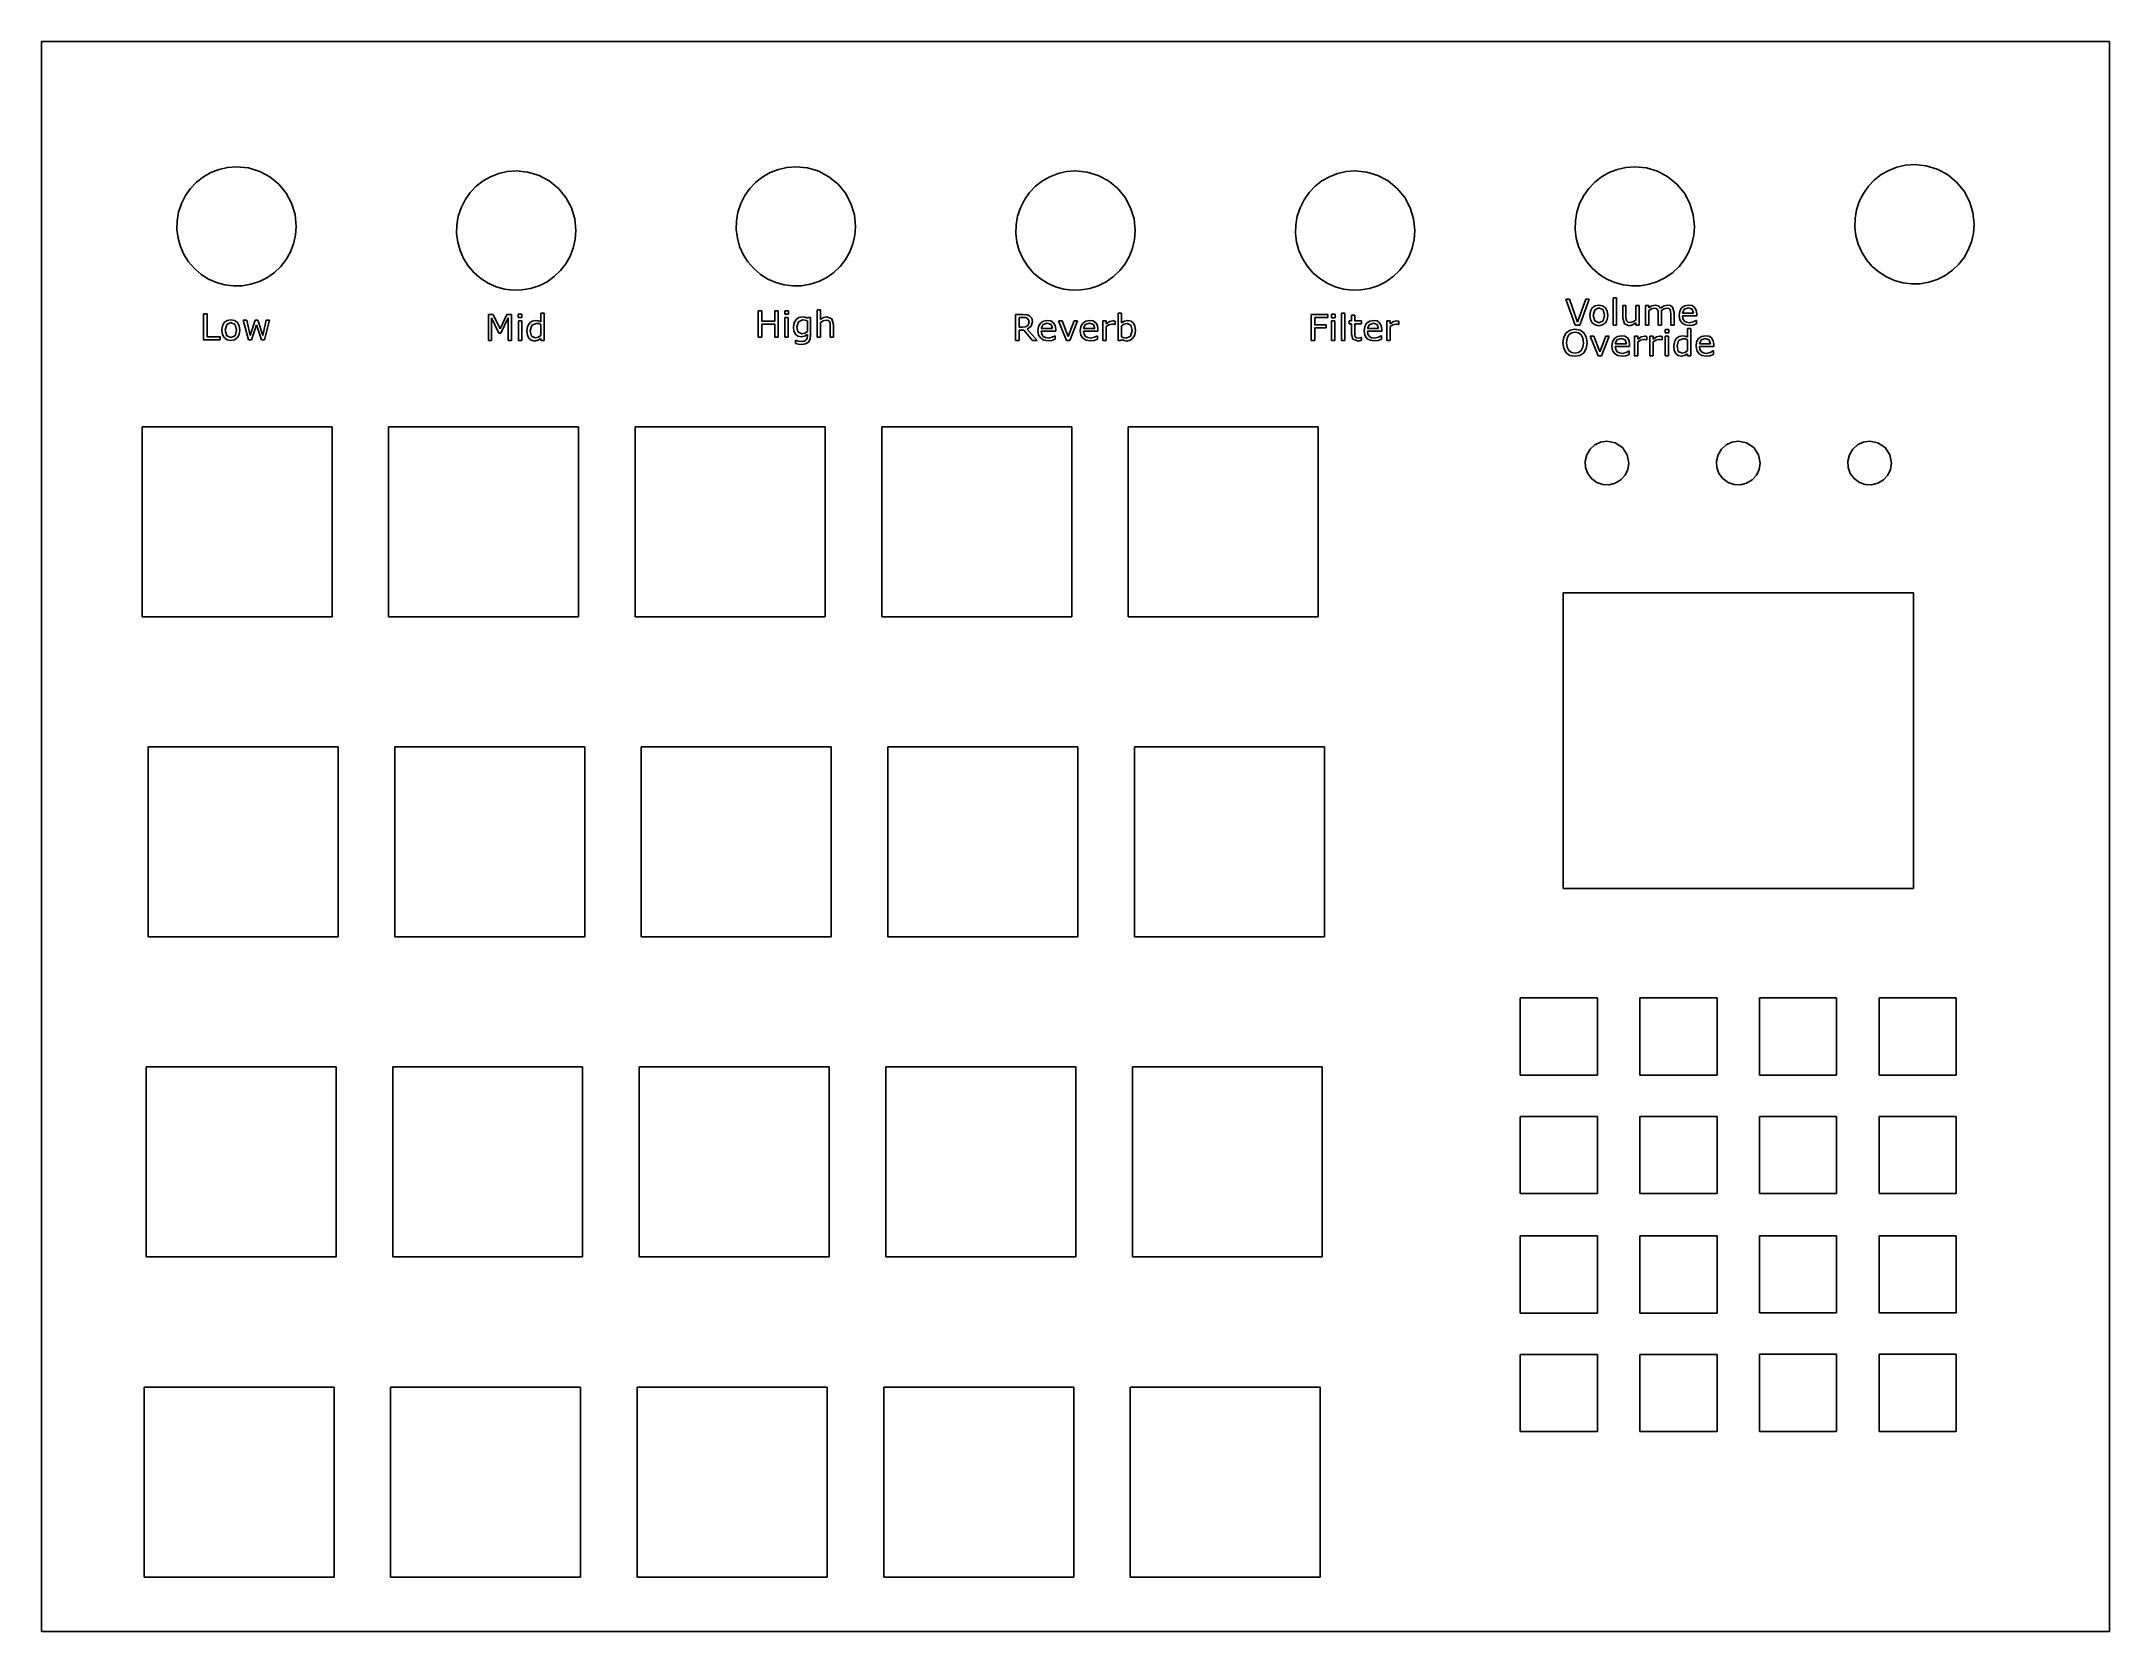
# Model space of a CAD drawing. Extents: x 7 to 267, y 93 to 293.
import ezdxf

# ---------------------------------------------------------------- set-up
doc = ezdxf.new("R2010")
doc.units = 0

msp = doc.modelspace()

# ---------------------------------------------------------------- linework, layer by layer
at = {"layer": 'Layer 1'}
for p, q in [((7.475417, 292.634142), (267.061327, 292.634142)), ((7.475417, 93.048252), (7.475417, 292.634142)), ((267.061327, 292.634142), (267.061327, 93.048252)), ((27.815741, 275.640412), (26.957509, 274.972102)), ((28.76161, 276.177563), (27.815741, 275.640412)), ((29.780197, 276.573585), (28.76161, 276.177563)), ((30.856582, 276.818509), (29.780197, 276.573585)), ((31.975845, 276.902366), (30.856582, 276.818509)), ((33.484936, 276.750237), (31.975845, 276.902366)), ((31.975845, 276.902366), (31.975845, 276.902366)), ((34.890509, 276.313923), (33.484936, 276.750237)), ((36.162451, 275.623535), (34.890509, 276.313923)), ((37.270653, 274.709184), (36.162451, 275.623535)), ((63.859114, 275.649514), (62.913245, 275.112363)), ((64.877701, 276.045536), (63.859114, 275.649514)), ((65.954086, 276.29046), (64.877701, 276.045536)), ((67.073349, 276.374317), (65.954086, 276.29046)), ((68.541005, 276.229108), (67.073349, 276.374317)), ((67.073349, 276.374317), (67.073349, 276.374317)), ((69.938879, 275.804328), (68.541005, 276.229108)), ((71.22769, 275.116247), (69.938879, 275.804328)), ((98.010756, 275.640412), (97.152524, 274.972102)), ((98.956625, 276.177563), (98.010756, 275.640412)), ((99.975212, 276.573585), (98.956625, 276.177563)), ((101.051597, 276.818509), (99.975212, 276.573585)), ((102.17086, 276.902366), (101.051597, 276.818509)), ((103.638516, 276.757157), (102.17086, 276.902366)), ((102.17086, 276.902366), (102.17086, 276.902366)), ((105.03639, 276.332377), (103.638516, 276.757157)), ((106.325201, 275.644296), (105.03639, 276.332377)), ((107.465668, 274.709184), (106.325201, 275.644296)), ((134.054135, 275.649514), (133.108266, 275.112363)), ((135.072722, 276.045536), (134.054135, 275.649514)), ((136.149107, 276.29046), (135.072722, 276.045536)), ((137.26837, 276.374317), (136.149107, 276.29046)), ((138.736026, 276.229108), (137.26837, 276.374317)), ((137.26837, 276.374317), (137.26837, 276.374317)), ((140.1339, 275.804328), (138.736026, 276.229108)), ((141.422711, 275.116247), (140.1339, 275.804328)), ((169.151645, 275.649514), (168.205776, 275.112363)), ((170.170232, 276.045536), (169.151645, 275.649514)), ((171.246617, 276.29046), (170.170232, 276.045536)), ((172.36588, 276.374317), (171.246617, 276.29046)), ((173.833536, 276.229108), (172.36588, 276.374317)), ((172.36588, 276.374317), (172.36588, 276.374317)), ((175.23141, 275.804328), (173.833536, 276.229108)), ((176.520221, 275.116247), (175.23141, 275.804328)), ((203.303286, 275.640412), (202.445054, 274.972102)), ((204.249155, 276.177563), (203.303286, 275.640412)), ((205.267742, 276.573585), (204.249155, 276.177563)), ((206.344127, 276.818509), (205.267742, 276.573585)), ((207.46339, 276.902366), (206.344127, 276.818509)), ((208.931046, 276.757157), (207.46339, 276.902366)), ((207.46339, 276.902366), (207.46339, 276.902366)), ((210.32892, 276.332377), (208.931046, 276.757157)), ((211.617731, 275.644296), (210.32892, 276.332377)), ((212.758198, 274.709184), (211.617731, 275.644296)), ((237.542564, 275.236125), (236.786891, 274.446624)), ((238.400796, 275.904435), (237.542564, 275.236125)), ((239.346665, 276.441586), (238.400796, 275.904435)), ((240.365252, 276.837608), (239.346665, 276.441586)), ((241.441637, 277.082532), (240.365252, 276.837608)), ((242.5609, 277.166389), (241.441637, 277.082532)), ((244.028556, 277.02118), (242.5609, 277.166389)), ((242.5609, 277.166389), (242.5609, 277.166389)), ((245.42643, 276.5964), (244.028556, 277.02118)), ((246.715241, 275.908319), (245.42643, 276.5964)), ((247.855708, 274.973207), (246.715241, 275.908319)), ((25.563641, 273.281879), (25.057844, 272.279906)), ((26.201836, 274.182601), (25.563641, 273.281879)), ((26.957509, 274.972102), (26.201836, 274.182601)), ((38.185004, 273.600982), (37.270653, 274.709184)), ((38.875392, 272.32904), (38.185004, 273.600982)), ((60.661145, 272.75383), (60.155348, 271.751857)), ((61.29934, 273.654552), (60.661145, 272.75383)), ((62.055013, 274.444053), (61.29934, 273.654552)), ((62.913245, 275.112363), (62.055013, 274.444053)), ((72.368157, 274.181135), (71.22769, 275.116247)), ((73.303269, 273.040668), (72.368157, 274.181135)), ((73.99135, 271.751857), (73.303269, 273.040668)), ((95.758656, 273.281879), (95.252859, 272.279906)), ((96.396851, 274.182601), (95.758656, 273.281879)), ((97.152524, 274.972102), (96.396851, 274.182601)), ((108.40078, 273.568717), (107.465668, 274.709184)), ((109.088861, 272.279906), (108.40078, 273.568717)), ((130.856166, 272.75383), (130.350369, 271.751857)), ((131.494361, 273.654552), (130.856166, 272.75383)), ((132.250034, 274.444053), (131.494361, 273.654552)), ((133.108266, 275.112363), (132.250034, 274.444053)), ((142.563178, 274.181135), (141.422711, 275.116247)), ((143.49829, 273.040668), (142.563178, 274.181135)), ((144.186371, 271.751857), (143.49829, 273.040668)), ((165.953676, 272.75383), (165.447879, 271.751857)), ((166.591871, 273.654552), (165.953676, 272.75383)), ((167.347544, 274.444053), (166.591871, 273.654552)), ((168.205776, 275.112363), (167.347544, 274.444053)), ((177.660688, 274.181135), (176.520221, 275.116247)), ((178.5958, 273.040668), (177.660688, 274.181135)), ((179.283881, 271.751857), (178.5958, 273.040668)), ((201.051186, 273.281879), (200.545389, 272.279906)), ((201.689381, 274.182601), (201.051186, 273.281879)), ((202.445054, 274.972102), (201.689381, 274.182601)), ((213.69331, 273.568717), (212.758198, 274.709184)), ((214.381391, 272.279906), (213.69331, 273.568717)), ((236.148696, 273.545902), (235.642899, 272.543929)), ((236.786891, 274.446624), (236.148696, 273.545902)), ((248.79082, 273.83274), (247.855708, 274.973207)), ((249.478901, 272.543929), (248.79082, 273.83274)), ((24.52136, 270.125573), (24.49744, 269.03297)), ((24.706995, 271.213751), (24.52136, 270.125573)), ((25.057844, 272.279906), (24.706995, 271.213751)), ((39.311706, 270.923467), (38.875392, 272.32904)), ((39.463835, 269.414376), (39.311706, 270.923467)), ((59.804499, 270.685702), (59.618864, 269.597524)), ((60.155348, 271.751857), (59.804499, 270.685702)), ((74.41613, 270.353983), (73.99135, 271.751857)), ((74.561339, 268.886327), (74.41613, 270.353983)), ((94.716375, 270.125573), (94.692455, 269.03297)), ((94.90201, 271.213751), (94.716375, 270.125573)), ((95.252859, 272.279906), (94.90201, 271.213751)), ((109.513641, 270.882032), (109.088861, 272.279906)), ((109.65885, 269.414376), (109.513641, 270.882032)), ((129.99952, 270.685702), (129.813885, 269.597524)), ((130.350369, 271.751857), (129.99952, 270.685702)), ((144.611151, 270.353983), (144.186371, 271.751857)), ((144.75636, 268.886327), (144.611151, 270.353983)), ((165.09703, 270.685702), (164.911395, 269.597524)), ((165.447879, 271.751857), (165.09703, 270.685702)), ((179.708661, 270.353983), (179.283881, 271.751857)), ((179.85387, 268.886327), (179.708661, 270.353983)), ((200.008905, 270.125573), (199.984985, 269.03297)), ((200.19454, 271.213751), (200.008905, 270.125573)), ((200.545389, 272.279906), (200.19454, 271.213751)), ((214.806171, 270.882032), (214.381391, 272.279906)), ((214.95138, 269.414376), (214.806171, 270.882032)), ((235.106415, 270.389596), (235.082495, 269.296993)), ((235.29205, 271.477774), (235.106415, 270.389596)), ((235.642899, 272.543929), (235.29205, 271.477774)), ((249.903681, 271.146055), (249.478901, 272.543929)), ((250.04889, 269.678399), (249.903681, 271.146055)), ((24.49744, 269.03297), (24.631735, 267.953542)), ((24.631735, 267.953542), (24.920742, 266.904888)), ((39.135054, 267.218728), (39.379978, 268.295113)), ((39.379978, 268.295113), (39.463835, 269.414376)), ((59.618864, 269.597524), (59.594944, 268.504921)), ((59.594944, 268.504921), (59.729239, 267.425493)), ((59.729239, 267.425493), (60.018246, 266.376839)), ((74.232558, 266.690679), (74.477482, 267.767064)), ((74.477482, 267.767064), (74.561339, 268.886327)), ((94.692455, 269.03297), (94.82675, 267.953542)), ((94.82675, 267.953542), (95.115757, 266.904888)), ((109.330069, 267.218728), (109.574993, 268.295113)), ((109.574993, 268.295113), (109.65885, 269.414376)), ((129.813885, 269.597524), (129.789965, 268.504921)), ((129.789965, 268.504921), (129.92426, 267.425493)), ((129.92426, 267.425493), (130.213267, 266.376839)), ((144.427579, 266.690679), (144.672503, 267.767064)), ((144.672503, 267.767064), (144.75636, 268.886327)), ((164.911395, 269.597524), (164.887475, 268.504921)), ((164.887475, 268.504921), (165.02177, 267.425493)), ((165.02177, 267.425493), (165.310777, 266.376839)), ((179.525089, 266.690679), (179.770013, 267.767064)), ((179.770013, 267.767064), (179.85387, 268.886327)), ((199.984985, 269.03297), (200.11928, 267.953542)), ((200.11928, 267.953542), (200.408287, 266.904888)), ((214.622599, 267.218728), (214.867523, 268.295113)), ((214.867523, 268.295113), (214.95138, 269.414376)), ((235.082495, 269.296993), (235.21679, 268.217565)), ((235.21679, 268.217565), (235.505797, 267.168911)), ((249.324087, 266.464164), (249.720109, 267.482751)), ((249.720109, 267.482751), (249.965033, 268.559136)), ((249.965033, 268.559136), (250.04889, 269.678399)), ((24.920742, 266.904888), (25.360962, 265.904608)), ((25.360962, 265.904608), (25.948894, 264.970302)), ((25.948894, 264.970302), (26.681037, 264.119568)), ((37.533571, 264.39604), (38.201881, 265.254272)), ((38.201881, 265.254272), (38.739032, 266.200141)), ((38.739032, 266.200141), (39.135054, 267.218728)), ((60.018246, 266.376839), (60.458466, 265.376559)), ((60.458466, 265.376559), (61.046398, 264.442253)), ((73.299385, 264.726223), (73.836536, 265.672092)), ((73.836536, 265.672092), (74.232558, 266.690679)), ((95.115757, 266.904888), (95.555977, 265.904608)), ((95.555977, 265.904608), (96.143909, 264.970302)), ((96.143909, 264.970302), (96.876052, 264.119568)), ((107.728586, 264.39604), (108.396896, 265.254272)), ((108.396896, 265.254272), (108.934047, 266.200141)), ((108.934047, 266.200141), (109.330069, 267.218728)), ((130.213267, 266.376839), (130.653487, 265.376559)), ((130.653487, 265.376559), (131.241419, 264.442253)), ((143.494406, 264.726223), (144.031557, 265.672092)), ((144.031557, 265.672092), (144.427579, 266.690679)), ((165.310777, 266.376839), (165.750997, 265.376559)), ((165.750997, 265.376559), (166.338929, 264.442253)), ((178.591916, 264.726223), (179.129067, 265.672092)), ((179.129067, 265.672092), (179.525089, 266.690679)), ((200.408287, 266.904888), (200.848507, 265.904608)), ((200.848507, 265.904608), (201.436439, 264.970302)), ((201.436439, 264.970302), (202.168582, 264.119568)), ((213.021116, 264.39604), (213.689426, 265.254272)), ((213.689426, 265.254272), (214.226577, 266.200141)), ((214.226577, 266.200141), (214.622599, 267.218728)), ((235.505797, 267.168911), (235.946017, 266.168631)), ((235.946017, 266.168631), (236.533949, 265.234325)), ((236.533949, 265.234325), (237.266092, 264.383591)), ((248.118626, 264.660063), (248.786936, 265.518295)), ((248.786936, 265.518295), (249.324087, 266.464164)), ((26.681037, 264.119568), (27.531771, 263.387425)), ((27.531771, 263.387425), (28.466077, 262.799493)), ((28.466077, 262.799493), (29.466357, 262.359273)), ((29.466357, 262.359273), (30.515011, 262.070266)), ((33.77522, 262.145526), (34.841375, 262.496375)), ((34.841375, 262.496375), (35.843348, 263.002172)), ((35.843348, 263.002172), (36.74407, 263.640367)), ((36.74407, 263.640367), (37.533571, 264.39604)), ((61.046398, 264.442253), (61.778541, 263.591519)), ((61.778541, 263.591519), (62.629275, 262.859376)), ((62.629275, 262.859376), (63.563581, 262.271444)), ((63.563581, 262.271444), (64.563861, 261.831224)), ((69.938879, 261.968326), (70.940852, 262.474123)), ((70.940852, 262.474123), (71.841574, 263.112318)), ((71.841574, 263.112318), (72.631075, 263.867991)), ((72.631075, 263.867991), (73.299385, 264.726223)), ((96.876052, 264.119568), (97.726786, 263.387425)), ((97.726786, 263.387425), (98.661092, 262.799493)), ((98.661092, 262.799493), (99.661372, 262.359273)), ((99.661372, 262.359273), (100.710026, 262.070266)), ((103.970235, 262.145526), (105.03639, 262.496375)), ((105.03639, 262.496375), (106.038363, 263.002172)), ((106.038363, 263.002172), (106.939085, 263.640367)), ((106.939085, 263.640367), (107.728586, 264.39604)), ((131.241419, 264.442253), (131.973562, 263.591519)), ((131.973562, 263.591519), (132.824296, 262.859376)), ((132.824296, 262.859376), (133.758602, 262.271444)), ((133.758602, 262.271444), (134.758882, 261.831224)), ((140.1339, 261.968326), (141.135873, 262.474123)), ((141.135873, 262.474123), (142.036595, 263.112318)), ((142.036595, 263.112318), (142.826096, 263.867991)), ((142.826096, 263.867991), (143.494406, 264.726223)), ((166.338929, 264.442253), (167.071072, 263.591519)), ((167.071072, 263.591519), (167.921806, 262.859376)), ((167.921806, 262.859376), (168.856112, 262.271444)), ((168.856112, 262.271444), (169.856392, 261.831224)), ((175.23141, 261.968326), (176.233383, 262.474123)), ((176.233383, 262.474123), (177.134105, 263.112318)), ((177.134105, 263.112318), (177.923606, 263.867991)), ((177.923606, 263.867991), (178.591916, 264.726223)), ((202.168582, 264.119568), (203.019316, 263.387425)), ((203.019316, 263.387425), (203.953622, 262.799493)), ((203.953622, 262.799493), (204.953902, 262.359273)), ((204.953902, 262.359273), (206.002556, 262.070266)), ((209.262765, 262.145526), (210.32892, 262.496375)), ((210.32892, 262.496375), (211.330893, 263.002172)), ((211.330893, 263.002172), (212.231615, 263.640367)), ((212.231615, 263.640367), (213.021116, 264.39604)), ((237.266092, 264.383591), (238.116826, 263.651448)), ((238.116826, 263.651448), (239.051132, 263.063516)), ((239.051132, 263.063516), (240.051412, 262.623296)), ((240.051412, 262.623296), (241.100066, 262.334289)), ((241.100066, 262.334289), (242.179494, 262.199994)), ((242.179494, 262.199994), (243.272097, 262.223914)), ((243.272097, 262.223914), (244.360275, 262.409549)), ((244.360275, 262.409549), (245.42643, 262.760398)), ((245.42643, 262.760398), (246.428403, 263.266195)), ((246.428403, 263.266195), (247.329125, 263.90439)), ((247.329125, 263.90439), (248.118626, 264.660063)), ((30.515011, 262.070266), (31.594439, 261.935971)), ((31.594439, 261.935971), (32.687042, 261.959891)), ((32.687042, 261.959891), (33.77522, 262.145526)), ((64.563861, 261.831224), (65.612515, 261.542217)), ((65.612515, 261.542217), (66.691943, 261.407922)), ((66.691943, 261.407922), (67.784546, 261.431842)), ((67.784546, 261.431842), (68.872724, 261.617477)), ((68.872724, 261.617477), (69.938879, 261.968326)), ((100.710026, 262.070266), (101.789454, 261.935971)), ((101.789454, 261.935971), (102.882057, 261.959891)), ((102.882057, 261.959891), (103.970235, 262.145526)), ((134.758882, 261.831224), (135.807536, 261.542217)), ((135.807536, 261.542217), (136.886964, 261.407922)), ((136.886964, 261.407922), (137.979567, 261.431842)), ((137.979567, 261.431842), (139.067745, 261.617477)), ((139.067745, 261.617477), (140.1339, 261.968326)), ((169.856392, 261.831224), (170.905046, 261.542217)), ((170.905046, 261.542217), (171.984474, 261.407922)), ((171.984474, 261.407922), (173.077077, 261.431842)), ((173.077077, 261.431842), (174.165255, 261.617477)), ((174.165255, 261.617477), (175.23141, 261.968326)), ((199.98439, 257.018586), (198.79347, 260.290314)), ((198.79347, 260.290314), (199.25929, 260.290314)), ((199.25929, 260.290314), (200.28542, 257.411897)), ((200.28542, 257.411897), (201.31154, 260.290314)), ((201.75539, 260.290314), (200.56447, 257.018586)), ((201.31154, 260.290314), (201.75539, 260.290314)), ((204.73488, 257.018586), (204.73488, 260.437531)), ((204.73488, 260.437531), (205.14796, 260.437531)), ((205.14796, 260.437531), (205.14796, 257.018586)), ((206.002556, 262.070266), (207.081984, 261.935971)), ((207.081984, 261.935971), (208.174587, 261.959891)), ((208.174587, 261.959891), (209.262765, 262.145526)), ((27.830704, 255.170049), (27.830704, 258.441777)), ((27.830704, 258.441777), (28.265762, 258.441777)), ((28.265762, 258.441777), (28.265762, 255.556767)), ((30.205399, 256.932805), (30.434464, 257.343144)), ((30.434464, 257.343144), (30.795365, 257.605168)), ((30.739883, 257.103642), (30.555313, 256.396123)), ((31.262833, 257.336552), (30.739883, 257.103642)), ((30.795365, 257.605168), (31.262833, 257.692509)), ((31.262833, 257.692509), (31.727005, 257.605168)), ((31.781387, 257.103642), (31.262833, 257.336552)), ((31.727005, 257.605168), (32.086807, 257.343144)), ((31.968155, 256.396123), (31.781387, 257.103642)), ((32.086807, 257.343144), (32.31752, 256.932805)), ((33.462296, 255.170049), (32.816299, 257.624394)), ((32.816299, 257.624394), (33.246964, 257.624394)), ((33.246964, 257.624394), (33.697403, 255.723759)), ((33.697403, 255.723759), (34.31044, 257.624394)), ((34.468643, 257.061894), (33.842422, 255.170049)), ((34.31044, 257.624394), (34.651016, 257.624394)), ((35.099258, 255.170049), (34.468643, 257.061894)), ((34.651016, 257.624394), (35.279434, 255.723759)), ((35.279434, 255.723759), (35.705704, 257.624394)), ((36.120987, 257.624394), (35.481583, 255.170049)), ((35.705704, 257.624394), (36.120987, 257.624394)), ((63.580795, 255.09644), (63.580795, 258.368169)), ((63.580795, 258.368169), (64.174057, 258.368169)), ((64.890366, 255.997319), (63.987289, 257.915532)), ((63.987289, 257.915532), (63.987289, 255.09644)), ((64.174057, 258.368169), (65.046371, 256.546635)), ((65.046371, 256.546635), (65.890121, 258.368169)), ((66.059311, 257.915532), (65.149643, 255.997319)), ((65.890121, 258.368169), (66.49437, 258.368169)), ((66.059311, 255.09644), (66.059311, 257.915532)), ((66.49437, 258.368169), (66.49437, 255.09644)), ((67.318344, 257.961674), (67.318344, 258.390141)), ((67.318344, 258.390141), (67.784164, 258.390141)), ((67.784164, 257.961674), (67.318344, 257.961674)), ((67.344708, 255.09644), (67.344708, 257.550786)), ((67.344708, 257.550786), (67.757794, 257.550786)), ((67.757794, 257.550786), (67.757794, 255.09644)), ((67.784164, 258.390141), (67.784164, 257.961674)), ((68.493878, 256.860847), (68.735577, 257.276131)), ((68.735577, 257.276131), (69.082745, 257.531013)), ((69.025617, 256.999268), (68.832257, 256.313721)), ((69.566144, 257.240967), (69.025617, 256.999268)), ((69.082745, 257.531013), (69.495831, 257.618903)), ((69.495831, 257.618903), (69.838605, 257.577153)), ((69.853986, 257.212407), (69.566144, 257.240967)), ((69.838605, 257.577153), (70.152814, 257.451909)), ((70.152814, 257.109135), (69.853986, 257.212407)), ((70.152814, 257.451909), (70.152814, 258.515385)), ((70.152814, 258.515385), (70.5659, 258.515385)), ((70.152814, 255.700688), (70.152814, 257.109135)), ((70.5659, 258.515385), (70.5659, 255.09644)), ((97.451134, 255.527104), (97.451134, 258.798833)), ((97.451134, 258.798833), (97.886192, 258.798833)), ((97.886192, 258.798833), (97.886192, 257.51563)), ((97.886192, 257.51563), (99.518761, 257.51563)), ((99.518761, 257.128911), (97.886192, 257.128911)), ((97.886192, 257.128911), (97.886192, 255.527104)), ((99.518761, 257.51563), (99.518761, 258.798833)), ((99.518761, 258.798833), (99.953819, 258.798833)), ((99.518761, 255.527104), (99.518761, 257.128911)), ((99.953819, 258.798833), (99.953819, 255.527104)), ((100.77779, 258.392339), (100.77779, 258.820805)), ((100.77779, 258.820805), (101.24361, 258.820805)), ((101.24361, 258.392339), (100.77779, 258.392339)), ((100.80412, 255.527104), (100.80412, 257.98145)), ((100.80412, 257.98145), (101.21721, 257.98145)), ((101.21721, 257.98145), (101.21721, 255.527104)), ((101.24361, 258.820805), (101.24361, 258.392339)), ((101.86547, 256.777337), (101.95337, 257.322259)), ((101.95337, 257.322259), (102.19727, 257.719964)), ((102.19727, 257.719964), (102.54444, 257.961663)), ((102.48723, 257.449713), (102.29167, 256.786138)), ((103.02336, 257.678228), (102.48723, 257.449713)), ((102.54444, 257.961663), (102.95093, 258.049553)), ((102.95093, 258.049553), (103.30689, 258.005613)), ((103.30461, 257.645268), (103.02336, 257.678228)), ((103.61223, 257.539799), (103.30461, 257.645268)), ((103.30689, 258.005613), (103.61231, 257.875974)), ((103.61223, 256.201665), (103.61223, 257.539799)), ((103.61231, 257.875974), (103.63871, 257.981443)), ((103.63871, 257.981443), (104.02543, 257.981443)), ((104.02543, 257.981443), (104.02531, 255.806157)), ((104.83828, 255.527098), (104.83828, 258.946043)), ((104.83828, 258.946043), (105.25137, 258.946043)), ((105.25137, 258.946043), (105.25137, 257.708983)), ((105.25137, 257.708983), (105.65127, 257.959471)), ((105.60513, 257.572752), (105.25137, 257.359618)), ((105.25137, 257.359618), (105.25137, 255.527098)), ((105.95889, 257.656252), (105.60513, 257.572752)), ((105.65127, 257.959471), (106.07534, 258.049561)), ((106.22695, 257.610112), (105.95889, 257.656252)), ((106.07534, 258.049561), (106.68179, 257.810059)), ((106.38516, 257.473882), (106.22695, 257.610112)), ((106.45766, 257.240971), (106.38516, 257.473882)), ((106.47746, 256.924565), (106.45766, 257.240971)), ((106.68179, 257.810059), (106.89053, 257.120118)), ((106.89053, 257.120118), (106.89055, 255.527104)), ((129.74274, 255.09644), (129.74274, 258.368169)), ((129.74274, 258.368169), (130.659, 258.368169)), ((130.68979, 257.994636), (130.17783, 257.994636)), ((130.17783, 257.994636), (130.17783, 256.759773)), ((130.659, 258.368169), (131.15338, 258.328619)), ((130.99521, 257.968266), (130.68979, 257.994636)), ((131.21933, 257.880376), (130.99521, 257.968266)), ((131.15338, 258.328619), (131.50934, 258.192388)), ((131.38193, 257.695805), (131.21933, 257.880376)), ((131.2391, 256.931164), (131.38412, 257.142101)), ((131.43243, 257.447514), (131.38193, 257.695805)), ((131.38412, 257.142101), (131.43242, 257.447521)), ((131.43242, 257.447521), (131.43243, 257.447514)), ((131.50934, 258.192388), (131.78619, 257.908941)), ((131.88727, 257.478277), (131.70929, 256.885015)), ((131.78619, 257.908941), (131.88727, 257.478277)), ((132.637098, 256.849312), (132.88264, 257.265144)), ((132.88264, 257.265144), (133.263865, 257.530464)), ((133.19684, 257.082768), (132.97491, 256.597173)), ((133.72638, 257.278325), (133.19684, 257.082768)), ((133.263865, 257.530464), (133.74836, 257.618904)), ((134.21637, 257.100346), (133.72638, 257.278325)), ((133.74836, 257.618904), (134.187813, 257.546394)), ((134.187813, 257.546394), (134.51301, 257.328865)), ((134.38116, 256.597173), (134.21637, 257.100346)), ((134.51301, 257.328865), (134.715705, 256.977852)), ((136.1236, 255.09644), (135.13702, 257.550786)), ((135.13702, 257.550786), (135.58527, 257.550786)), ((135.58527, 257.550786), (136.34552, 255.597417)), ((136.34552, 255.597417), (137.09918, 257.550786)), ((137.53204, 257.550786), (136.53888, 255.09644)), ((137.09918, 257.550786), (137.53204, 257.550786)), ((137.941298, 256.849312), (138.18684, 257.265144)), ((138.18684, 257.265144), (138.568065, 257.530464)), ((138.50104, 257.082768), (138.27911, 256.597173)), ((139.03058, 257.278325), (138.50104, 257.082768)), ((138.568065, 257.530464), (139.05256, 257.618904)), ((139.52057, 257.100346), (139.03058, 257.278325)), ((139.05256, 257.618904), (139.492013, 257.546394)), ((139.492013, 257.546394), (139.81721, 257.328865)), ((139.68536, 256.597173), (139.52057, 257.100346)), ((139.81721, 257.328865), (140.019905, 256.977852)), ((140.71365, 255.096445), (140.71365, 257.550791)), ((140.71365, 257.550791), (141.12674, 257.550791)), ((141.12674, 257.550791), (141.12674, 257.188242)), ((141.12674, 257.188242), (141.5596, 257.467295)), ((141.46951, 257.056406), (141.12674, 256.838877)), ((141.83865, 257.142096), (141.46951, 257.056406)), ((141.5596, 257.467295), (141.94412, 257.550795)), ((142.043, 257.131106), (141.83865, 257.142096)), ((141.94412, 257.550795), (142.10013, 257.544195)), ((142.22318, 257.100346), (142.043, 257.131106)), ((142.10013, 257.544195), (142.24515, 257.524415)), ((142.24518, 257.100346), (142.22318, 257.100346)), ((142.24515, 257.524415), (142.24518, 257.100346)), ((142.63405, 255.096446), (142.63405, 258.515391)), ((142.63405, 258.515391), (143.04714, 258.515391)), ((143.04714, 258.515391), (143.04714, 257.293712)), ((143.04714, 257.293712), (143.41628, 257.526622)), ((143.38995, 257.146488), (143.04718, 256.946537)), ((143.7547, 257.225588), (143.38995, 257.146488)), ((143.41628, 257.526622), (143.85573, 257.618902)), ((144.22272, 256.997072), (143.7547, 257.225588)), ((143.85573, 257.618902), (144.244648, 257.535406)), ((144.36774, 256.3313), (144.22272, 256.997072)), ((144.244648, 257.535406), (144.54128, 257.284918)), ((144.54128, 257.284918), (144.730798, 256.882269)), ((166.86172, 255.090947), (166.86172, 258.362675)), ((166.86172, 258.362675), (168.95132, 258.362675)), ((168.95132, 257.975957), (167.29678, 257.975957)), ((167.29678, 257.975957), (167.29678, 257.053105)), ((167.29678, 257.053105), (168.71841, 257.053105)), ((168.71841, 257.053105), (168.71841, 256.666386)), ((168.95132, 258.362675), (168.95132, 257.975957)), ((169.39297, 257.956177), (169.39297, 258.384644)), ((169.39297, 258.384644), (169.8588, 258.384644)), ((169.8588, 257.956177), (169.39297, 257.956177)), ((169.41931, 255.090943), (169.41931, 257.545289)), ((169.41931, 257.545289), (169.8324, 257.545289)), ((169.8324, 257.545289), (169.8324, 255.090943)), ((169.8588, 258.384644), (169.8588, 257.956177)), ((170.65418, 255.090943), (170.65418, 258.509888)), ((170.65418, 258.509888), (171.06726, 258.509888)), ((171.06726, 258.509888), (171.06726, 255.090943)), ((171.61438, 257.198111), (171.61438, 257.545279)), ((171.61438, 257.545279), (171.89343, 257.545279)), ((171.89343, 257.198111), (171.61438, 257.198111)), ((171.89343, 257.545279), (171.89343, 258.250601)), ((171.89343, 258.250601), (172.30652, 258.250601)), ((171.89343, 255.892935), (171.89343, 257.198111)), ((172.30652, 258.250601), (172.30652, 257.545279)), ((172.30652, 257.545279), (173.15906, 257.545279)), ((173.15906, 257.198111), (172.30652, 257.198111)), ((172.30652, 257.198111), (172.30652, 256.079702)), ((173.15906, 257.545279), (173.15906, 257.198111)), ((173.56611, 256.843812), (173.81166, 257.259644)), ((173.81166, 257.259644), (174.192885, 257.524964)), ((174.12586, 257.077268), (173.90393, 256.591672)), ((174.6554, 257.272825), (174.12586, 257.077268)), ((174.192885, 257.524964), (174.67738, 257.613404)), ((175.14539, 257.094846), (174.6554, 257.272825)), ((174.67738, 257.613404), (175.116833, 257.540894)), ((175.116833, 257.540894), (175.44203, 257.323365)), ((175.31018, 256.591672), (175.14539, 257.094846)), ((175.44203, 257.323365), (175.644725, 256.972352)), ((176.33848, 255.090945), (176.33848, 257.545291)), ((176.33848, 257.545291), (176.75157, 257.545291)), ((176.75157, 257.545291), (176.75157, 257.182742)), ((176.75157, 257.182742), (177.18443, 257.461795)), ((177.09434, 257.050906), (176.75157, 256.833377)), ((177.46348, 257.136596), (177.09434, 257.050906)), ((177.18443, 257.461795), (177.56895, 257.545295)), ((177.66783, 257.125606), (177.46348, 257.136596)), ((177.56895, 257.545295), (177.72496, 257.538695)), ((177.848, 257.094846), (177.66783, 257.125606)), ((177.72496, 257.538695), (177.86998, 257.518915)), ((177.87, 257.094846), (177.848, 257.094846)), ((177.86998, 257.518915), (177.87, 257.094846)), ((200.56447, 257.018586), (199.98439, 257.018586)), ((201.8257, 258.24466), (201.902055, 258.781343)), ((201.902055, 257.707978), (201.8257, 258.24466)), ((201.902055, 258.781343), (202.13112, 259.191682)), ((202.13112, 257.297639), (201.902055, 257.707978)), ((202.13112, 259.191682), (202.492023, 259.453706)), ((202.492023, 257.037263), (202.13112, 257.297639)), ((202.43654, 258.95218), (202.25197, 258.24466)), ((202.25197, 258.24466), (202.43874, 257.543732)), ((202.95949, 259.18509), (202.43654, 258.95218)), ((202.43874, 257.543732), (202.95949, 257.306428)), ((202.492023, 259.453706), (202.95949, 259.541047)), ((202.95949, 256.950471), (202.492023, 257.037263)), ((202.95949, 259.541047), (203.423662, 259.453706)), ((203.47804, 258.95218), (202.95949, 259.18509)), ((202.95949, 257.306428), (203.47585, 257.541535)), ((203.423662, 257.037263), (202.95949, 256.950471)), ((203.423662, 259.453706), (203.78346, 259.191682)), ((203.78346, 257.297639), (203.423662, 257.037263)), ((203.47585, 257.541535), (203.66481, 258.24466)), ((203.66481, 258.24466), (203.47804, 258.95218)), ((203.66481, 258.24466), (203.66481, 258.24466)), ((203.78346, 259.191682), (204.014175, 258.781343)), ((204.014175, 257.707978), (203.78346, 257.297639)), ((204.014175, 258.781343), (204.09108, 258.24466)), ((204.09108, 258.24466), (204.014175, 257.707978)), ((204.09108, 258.24466), (204.09108, 258.24466)), ((205.14796, 257.018586), (204.73488, 257.018586)), ((205.94777, 257.879914), (205.94777, 259.472932)), ((205.94777, 259.472932), (206.36086, 259.472932)), ((206.1631, 257.185578), (205.94777, 257.879914)), ((206.76515, 256.950471), (206.1631, 257.185578)), ((206.36086, 259.472932), (206.36086, 258.075471)), ((206.36086, 258.075471), (206.37846, 257.75467)), ((206.37846, 257.75467), (206.45316, 257.528352)), ((206.45316, 257.528352), (206.60697, 257.387727)), ((206.60697, 257.387727), (206.88163, 257.343777)), ((207.18703, 257.038361), (206.76515, 256.950471)), ((206.88163, 257.343777), (207.23099, 257.427277)), ((207.58693, 257.291047), (207.18703, 257.038361)), ((207.23099, 257.427277), (207.58695, 257.640412)), ((207.58693, 257.018586), (207.58693, 257.291047)), ((208.00002, 257.018586), (207.58693, 257.018586)), ((207.58695, 257.640412), (207.58695, 259.472932)), ((207.58695, 259.472932), (208.00004, 259.472932)), ((208.00004, 259.472932), (208.00002, 257.018586)), ((208.813, 257.018584), (208.813, 259.47293)), ((208.813, 259.47293), (209.22609, 259.47293)), ((209.22572, 257.018584), (208.813, 257.018584)), ((209.5641, 259.064238), (209.22572, 258.851103)), ((209.22572, 258.851103), (209.22572, 257.018584)), ((209.22609, 259.47293), (209.22609, 259.200469)), ((209.22609, 259.200469), (209.61061, 259.450957)), ((209.90467, 259.147738), (209.5641, 259.064238)), ((209.61061, 259.450957), (210.0215, 259.541047)), ((210.17714, 259.099398), (209.90467, 259.147738)), ((210.0215, 259.541047), (210.44557, 259.435578)), ((210.32216, 258.958773), (210.17714, 259.099398)), ((210.38146, 258.723665), (210.32216, 258.958773)), ((210.39686, 258.416048), (210.38146, 258.723665)), ((210.39686, 257.018587), (210.39686, 258.416048)), ((210.80995, 257.018587), (210.39686, 257.018587)), ((210.44557, 259.435578), (210.70705, 259.143342)), ((210.70705, 259.143342), (211.16408, 259.446564)), ((211.14212, 259.059847), (210.79495, 258.84012)), ((210.79495, 258.84012), (210.80595, 258.721468)), ((210.80595, 258.721468), (210.80995, 258.589632)), ((210.80995, 258.589632), (210.80995, 257.018587)), ((211.48928, 259.147737), (211.14212, 259.059847)), ((211.16408, 259.446564), (211.60573, 259.541044)), ((211.76174, 259.099397), (211.48928, 259.147737)), ((211.60573, 259.541044), (211.956745, 259.47952)), ((211.90676, 258.956574), (211.76174, 259.099397)), ((211.96606, 258.721467), (211.90676, 258.956574)), ((211.956745, 259.47952), (212.20119, 259.29495)), ((211.98146, 258.416047), (211.96606, 258.721467)), ((211.98146, 257.018586), (211.98146, 258.416047)), ((212.39455, 257.018586), (211.98146, 257.018586)), ((212.20119, 259.29495), (212.39455, 258.611601)), ((212.39455, 258.611601), (212.39455, 257.018586)), ((213.01638, 258.231473), (213.09823, 258.771451)), ((213.102075, 257.692044), (213.01638, 258.231473)), ((213.09823, 258.771451), (213.34378, 259.187283)), ((213.35916, 257.291043), (213.102075, 257.692044)), ((213.34378, 259.187283), (213.725005, 259.452603)), ((213.768947, 257.043851), (213.35916, 257.291043)), ((213.65797, 259.004914), (213.43605, 258.519318)), ((213.43605, 258.519318), (214.8423, 258.519318)), ((215.2444, 258.202912), (213.43605, 258.202912)), ((213.43605, 258.202912), (213.50415, 257.807404)), ((213.50415, 257.807404), (213.69091, 257.532746)), ((214.18752, 259.200471), (213.65797, 259.004914)), ((213.69091, 257.532746), (213.96118, 257.374543)), ((213.725005, 259.452603), (214.2095, 259.541043)), ((214.31277, 256.961453), (213.768947, 257.043851)), ((213.96118, 257.374543), (214.30834, 257.321813)), ((214.67751, 259.022492), (214.18752, 259.200471)), ((214.2095, 259.541043), (214.648952, 259.468533)), ((214.30834, 257.321813), (214.81152, 257.420693)), ((214.7698, 257.020783), (214.31277, 256.961453)), ((214.648952, 259.468533), (214.97415, 259.251004)), ((214.8423, 258.519318), (214.67751, 259.022492)), ((215.19607, 257.168), (214.7698, 257.020783)), ((214.81152, 257.420693), (215.17407, 257.618446)), ((214.97415, 259.251004), (215.176845, 258.899991)), ((215.17407, 257.618446), (215.19607, 257.618446)), ((215.176845, 258.899991), (215.24441, 258.427029)), ((215.19607, 257.618446), (215.19607, 257.168)), ((215.24441, 258.427029), (215.2444, 258.202912)), ((29.900528, 255.170049), (27.830704, 255.170049)), ((28.265762, 255.556767), (29.900528, 255.556767)), ((29.900528, 255.556767), (29.900528, 255.170049)), ((30.129044, 256.396123), (30.205399, 256.932805)), ((30.205399, 255.85944), (30.129044, 256.396123)), ((30.434464, 255.449101), (30.205399, 255.85944)), ((30.795365, 255.188725), (30.434464, 255.449101)), ((30.555313, 256.396123), (30.742081, 255.695195)), ((30.742081, 255.695195), (31.262833, 255.45789)), ((31.262833, 255.101933), (30.795365, 255.188725)), ((31.262833, 255.45789), (31.77919, 255.692998)), ((31.727005, 255.188725), (31.262833, 255.101933)), ((32.086807, 255.449101), (31.727005, 255.188725)), ((31.77919, 255.692998), (31.968155, 256.396123)), ((31.968155, 256.396123), (31.968155, 256.396123)), ((32.31752, 255.85944), (32.086807, 255.449101)), ((32.31752, 256.932805), (32.394424, 256.396123)), ((32.394424, 256.396123), (32.31752, 255.85944)), ((32.394424, 256.396123), (32.394424, 256.396123)), ((33.842422, 255.170049), (33.462296, 255.170049)), ((35.481583, 255.170049), (35.099258, 255.170049)), ((63.987289, 255.09644), (63.580795, 255.09644)), ((65.149643, 255.997319), (64.890366, 255.997319)), ((66.49437, 255.09644), (66.059311, 255.09644)), ((67.757794, 255.09644), (67.344708, 255.09644)), ((68.405988, 256.304939), (68.493878, 256.860847)), ((68.470258, 255.770454), (68.405988, 256.304939)), ((68.663068, 255.366707), (68.470258, 255.770454)), ((68.967389, 255.112923), (68.663068, 255.366707)), ((68.832257, 256.313721), (68.981671, 255.64795)), ((69.361798, 255.028328), (68.967389, 255.112923)), ((68.981671, 255.64795), (69.460675, 255.421631)), ((69.781476, 255.114018), (69.361798, 255.028328)), ((69.460675, 255.421631), (69.816632, 255.498541)), ((70.152814, 255.35352), (69.781476, 255.114018)), ((69.816632, 255.498541), (70.152814, 255.700689)), ((70.152814, 255.700689), (70.152814, 255.700688)), ((70.152814, 255.09644), (70.152814, 255.35352)), ((70.5659, 255.09644), (70.152814, 255.09644)), ((97.886192, 255.527104), (97.451134, 255.527104)), ((99.953819, 255.527104), (99.518761, 255.527104)), ((101.21721, 255.527104), (100.80412, 255.527104)), ((101.92974, 256.264275), (101.86547, 256.777337)), ((102.12255, 255.880853), (101.92974, 256.264275)), ((102.12248, 254.703121), (102.12248, 255.124996)), ((102.12248, 255.124996), (102.14448, 255.124996)), ((102.48723, 254.626221), (102.12248, 254.703121)), ((102.426872, 255.643548), (102.12255, 255.880853)), ((102.14448, 255.124996), (102.46528, 255.028316)), ((102.29167, 256.786138), (102.43669, 256.159918)), ((102.82128, 255.564447), (102.426872, 255.643548)), ((102.43669, 256.159918), (102.91789, 255.946783)), ((102.46528, 255.028316), (102.90474, 254.968986)), ((102.86955, 254.597661), (102.48723, 254.626221)), ((103.25414, 255.636957), (102.82128, 255.564447)), ((103.382065, 254.67072), (102.86955, 254.597661)), ((102.90474, 254.968986), (103.2541, 255.019526)), ((102.91789, 255.946783), (103.27824, 256.014893)), ((103.2541, 255.019526), (103.46943, 255.160151)), ((103.6123, 255.861079), (103.25414, 255.636957)), ((103.27824, 256.014893), (103.61223, 256.201661)), ((103.74187, 254.889897), (103.382065, 254.67072)), ((103.46943, 255.160151), (103.5793, 255.366694)), ((103.5793, 255.366694), (103.6123, 255.636957)), ((103.61223, 256.201661), (103.61223, 256.201665)), ((103.6123, 255.636957), (103.6123, 255.861079)), ((103.95445, 255.26508), (103.74187, 254.889897)), ((104.02531, 255.806157), (103.95445, 255.26508)), ((105.25137, 255.527098), (104.83828, 255.527098)), ((106.47746, 255.527104), (106.47746, 256.924565)), ((106.89055, 255.527104), (106.47746, 255.527104)), ((130.1778, 255.09644), (129.74274, 255.09644)), ((130.79083, 256.397221), (130.1778, 256.397221)), ((130.1778, 256.397221), (130.1778, 255.09644)), ((130.17783, 256.759773), (130.61728, 256.759773)), ((130.61728, 256.759773), (130.97763, 256.794933)), ((131.88507, 255.09644), (130.79083, 256.397221)), ((130.97763, 256.794933), (131.2391, 256.931164)), ((131.70929, 256.885015), (131.2193, 256.526861)), ((131.2193, 256.526861), (132.44977, 255.09644)), ((132.44977, 255.09644), (131.88507, 255.09644)), ((132.55525, 256.309334), (132.637098, 256.849312)), ((132.640943, 255.769905), (132.55525, 256.309334)), ((132.89802, 255.368904), (132.640943, 255.769905)), ((133.307808, 255.121712), (132.89802, 255.368904)), ((132.97491, 256.597173), (134.38116, 256.597173)), ((134.78326, 256.280766), (132.97491, 256.280766)), ((132.97491, 256.280766), (133.04301, 255.885258)), ((133.04301, 255.885258), (133.22978, 255.6106)), ((133.22978, 255.6106), (133.50004, 255.452397)), ((133.85163, 255.039314), (133.307808, 255.121712)), ((133.50004, 255.452397), (133.84721, 255.399667)), ((133.84721, 255.399667), (134.35038, 255.498547)), ((134.30866, 255.098644), (133.85163, 255.039314)), ((134.73493, 255.245861), (134.30866, 255.098644)), ((134.35038, 255.498547), (134.71293, 255.696301)), ((134.71293, 255.696301), (134.73493, 255.696301)), ((134.715705, 256.977852), (134.78327, 256.50489)), ((134.73493, 255.696301), (134.73493, 255.245861)), ((134.78327, 256.50489), (134.78326, 256.280766)), ((136.53888, 255.09644), (136.1236, 255.09644)), ((137.85945, 256.309334), (137.941298, 256.849312)), ((137.945143, 255.769905), (137.85945, 256.309334)), ((138.20222, 255.368904), (137.945143, 255.769905)), ((138.612008, 255.121712), (138.20222, 255.368904)), ((138.27911, 256.597173), (139.68536, 256.597173)), ((140.08746, 256.280766), (138.27911, 256.280766)), ((138.27911, 256.280766), (138.34721, 255.885258)), ((138.34721, 255.885258), (138.53398, 255.6106)), ((138.53398, 255.6106), (138.80424, 255.452397)), ((139.15583, 255.039314), (138.612008, 255.121712)), ((138.80424, 255.452397), (139.15141, 255.399667)), ((139.15141, 255.399667), (139.65458, 255.498547)), ((139.61286, 255.098644), (139.15583, 255.039314)), ((140.03913, 255.245861), (139.61286, 255.098644)), ((139.65458, 255.498547), (140.01713, 255.696301)), ((140.01713, 255.696301), (140.03913, 255.696301)), ((140.019905, 256.977852), (140.08747, 256.50489)), ((140.03913, 255.696301), (140.03913, 255.245861)), ((140.08747, 256.50489), (140.08746, 256.280766)), ((141.12674, 255.096445), (140.71365, 255.096445)), ((141.12674, 256.838877), (141.12674, 255.096445)), ((143.02077, 255.096446), (142.63405, 255.096446)), ((143.04717, 255.210704), (143.02077, 255.096446)), ((143.35479, 255.078868), (143.04717, 255.210704)), ((143.04718, 256.946537), (143.04718, 255.540287)), ((143.04718, 255.540287), (143.34821, 255.430423)), ((143.34821, 255.430423), (143.63605, 255.399663)), ((143.71953, 255.028328), (143.35479, 255.078868)), ((143.63605, 255.399663), (144.17218, 255.623784)), ((144.13042, 255.114018), (143.71953, 255.028328)), ((144.4732, 255.375493), (144.13042, 255.114018)), ((144.17218, 255.623784), (144.36774, 256.331303)), ((144.36774, 256.331303), (144.36774, 256.3313)), ((144.70611, 255.788579), (144.4732, 255.375493)), ((144.79401, 256.34229), (144.70611, 255.788579)), ((144.730798, 256.882269), (144.79397, 256.342291)), ((144.79397, 256.342291), (144.79401, 256.34229)), ((167.29678, 255.090947), (166.86172, 255.090947)), ((168.71841, 256.666386), (167.29678, 256.666386)), ((167.29678, 256.666386), (167.29678, 255.090947)), ((169.8324, 255.090943), (169.41931, 255.090943)), ((171.06726, 255.090943), (170.65418, 255.090943)), ((172.08899, 255.244742), (171.89343, 255.892935)), ((172.66028, 255.042593), (172.08899, 255.244742)), ((172.30652, 256.079702), (172.31552, 255.77648)), ((172.31552, 255.77648), (172.37702, 255.574331)), ((172.37702, 255.574331), (172.50886, 255.444693)), ((172.50886, 255.444693), (172.76813, 255.405143)), ((172.90418, 255.062373), (172.66028, 255.042593)), ((172.76813, 255.405143), (172.97907, 255.433703)), ((173.15906, 255.112913), (172.90418, 255.062373)), ((172.97907, 255.433703), (173.13728, 255.484243)), ((173.13728, 255.484243), (173.15928, 255.484243)), ((173.15928, 255.484243), (173.15906, 255.112913)), ((173.48426, 256.303834), (173.56611, 256.843812)), ((173.569955, 255.764405), (173.48426, 256.303834)), ((173.82704, 255.363404), (173.569955, 255.764405)), ((174.236828, 255.116211), (173.82704, 255.363404)), ((173.90393, 256.591672), (175.31018, 256.591672)), ((175.71228, 256.275266), (173.90393, 256.275266)), ((173.90393, 256.275266), (173.97203, 255.879758)), ((173.97203, 255.879758), (174.15879, 255.6051)), ((174.15879, 255.6051), (174.42906, 255.446897)), ((174.78065, 255.033814), (174.236828, 255.116211)), ((174.42906, 255.446897), (174.77623, 255.394167)), ((174.77623, 255.394167), (175.2794, 255.493047)), ((175.23768, 255.093144), (174.78065, 255.033814)), ((175.66395, 255.240361), (175.23768, 255.093144)), ((175.2794, 255.493047), (175.64195, 255.6908)), ((175.64195, 255.6908), (175.66395, 255.6908)), ((175.644725, 256.972352), (175.71229, 256.49939)), ((175.66395, 255.6908), (175.66395, 255.240361)), ((175.71229, 256.49939), (175.71228, 256.275266)), ((176.75157, 255.090945), (176.33848, 255.090945)), ((176.75157, 256.833377), (176.75157, 255.090945)), ((198.44081, 254.80906), (198.54628, 255.525368)), ((198.54628, 254.086159), (198.44081, 254.80906)), ((198.54628, 255.525368), (198.8539, 256.07029)), ((198.8539, 256.07029), (199.3329, 256.39988)), ((198.964362, 255.373208), (198.8935, 254.80906)), ((198.8935, 254.80906), (198.96601, 254.240518)), ((199.17695, 255.791238), (198.964362, 255.373208)), ((199.515875, 256.051614), (199.17695, 255.791238)), ((199.3329, 256.39988), (199.95912, 256.514138)), ((199.96137, 256.138406), (199.515875, 256.051614)), ((199.95912, 256.514138), (200.58974, 256.397683)), ((200.403567, 256.051614), (199.96137, 256.138406)), ((200.7414, 255.791238), (200.403567, 256.051614)), ((200.58974, 256.397683), (201.06654, 256.07029)), ((200.95563, 255.373208), (200.7414, 255.791238)), ((200.95453, 254.240518), (201.02704, 254.80906)), ((201.02704, 254.80906), (200.95563, 255.373208)), ((201.02704, 254.80906), (201.02704, 254.80906)), ((201.06654, 256.07029), (201.37196, 255.53196)), ((201.06654, 256.07029), (201.06654, 256.07029)), ((201.47963, 254.80906), (201.36977, 254.083962)), ((201.37196, 255.53196), (201.47963, 254.80906)), ((202.85077, 253.174294), (201.8642, 255.62864)), ((201.8642, 255.62864), (202.31244, 255.62864)), ((202.31244, 255.62864), (203.0727, 253.675271)), ((203.0727, 253.675271), (203.82636, 255.62864)), ((204.25922, 255.62864), (203.26606, 253.174294)), ((203.82636, 255.62864), (204.25922, 255.62864)), ((204.58662, 254.387189), (204.66847, 254.927167)), ((204.66847, 254.927167), (204.91402, 255.342999)), ((204.91402, 255.342999), (205.295245, 255.608319)), ((205.22821, 255.160622), (205.00629, 254.675027)), ((205.00629, 254.675027), (206.41254, 254.675027)), ((205.75776, 255.356179), (205.22821, 255.160622)), ((205.295245, 255.608319), (205.77974, 255.696759)), ((206.24775, 255.1782), (205.75776, 255.356179)), ((205.77974, 255.696759), (206.219192, 255.624249)), ((206.219192, 255.624249), (206.54439, 255.40672)), ((206.41254, 254.675027), (206.24775, 255.1782)), ((206.54439, 255.40672), (206.747085, 255.055707)), ((206.747085, 255.055707), (206.81465, 254.582746)), ((206.81465, 254.582746), (206.81464, 254.35862)), ((207.44084, 253.174299), (207.44084, 255.62864)), ((207.44084, 255.62864), (207.85393, 255.62864)), ((207.85393, 255.62864), (207.85393, 255.266091)), ((207.85393, 255.266091), (208.28679, 255.545144)), ((208.1967, 255.13426), (207.85393, 254.916731)), ((207.85393, 254.916731), (207.85393, 253.174299)), ((208.56584, 255.21995), (208.1967, 255.13426)), ((208.28679, 255.545144), (208.67131, 255.628644)), ((208.77019, 255.20896), (208.56584, 255.21995)), ((208.67131, 255.628644), (208.82732, 255.622044)), ((208.95036, 255.1782), (208.77019, 255.20896)), ((208.82732, 255.622044), (208.97234, 255.602264)), ((208.97236, 255.1782), (208.95036, 255.1782)), ((208.97234, 255.602264), (208.97236, 255.1782)), ((209.36125, 253.174299), (209.36125, 255.62864)), ((209.36125, 255.62864), (209.77434, 255.62864)), ((209.77434, 255.62864), (209.77434, 255.266091)), ((209.77434, 255.266091), (210.2072, 255.545144)), ((210.11711, 255.13426), (209.77434, 254.916731)), ((209.77434, 254.916731), (209.77434, 253.174299)), ((210.48625, 255.21995), (210.11711, 255.13426)), ((210.2072, 255.545144), (210.59172, 255.628644)), ((210.6906, 255.20896), (210.48625, 255.21995)), ((210.59172, 255.628644), (210.74773, 255.622044)), ((210.87077, 255.1782), (210.6906, 255.20896)), ((210.74773, 255.622044), (210.89275, 255.602264)), ((210.89277, 255.1782), (210.87077, 255.1782)), ((210.89275, 255.602264), (210.89277, 255.1782)), ((211.25971, 256.039529), (211.25971, 256.467995)), ((211.25971, 256.467995), (211.72553, 256.467995)), ((211.72553, 256.039529), (211.25971, 256.039529)), ((211.28605, 253.174294), (211.28605, 255.62864)), ((211.28605, 255.62864), (211.69913, 255.62864)), ((211.69913, 255.62864), (211.69913, 253.174294)), ((211.72553, 256.467995), (211.72553, 256.039529)), ((212.34733, 254.382793), (212.43523, 254.938702)), ((212.43523, 254.938702), (212.67693, 255.353985)), ((212.67693, 255.353985), (213.02409, 255.608868)), ((212.96695, 255.077122), (212.77359, 254.391575)), ((213.50748, 255.318821), (212.96695, 255.077122)), ((213.02409, 255.608868), (213.43718, 255.696758)), ((213.43718, 255.696758), (213.77995, 255.655008)), ((213.79532, 255.290261), (213.50748, 255.318821)), ((213.77995, 255.655008), (214.09416, 255.529764)), ((214.09415, 255.18699), (213.79532, 255.290261)), ((214.09415, 253.778542), (214.09415, 255.18699)), ((214.09416, 255.529764), (214.09416, 256.59324)), ((214.09416, 256.59324), (214.50725, 256.59324)), ((214.50725, 256.59324), (214.50724, 253.174294)), ((215.14666, 254.387189), (215.228508, 254.927167)), ((215.228508, 254.927167), (215.47405, 255.342999)), ((215.47405, 255.342999), (215.855277, 255.608319)), ((215.78824, 255.160622), (215.56632, 254.675027)), ((215.56632, 254.675027), (216.97257, 254.675027)), ((216.31778, 255.356179), (215.78824, 255.160622)), ((215.855277, 255.608319), (216.33978, 255.696759)), ((216.80777, 255.1782), (216.31778, 255.356179)), ((216.33978, 255.696759), (216.779233, 255.624249)), ((216.779233, 255.624249), (217.10443, 255.40672)), ((216.97257, 254.675027), (216.80777, 255.1782)), ((217.10443, 255.40672), (217.307125, 255.055707)), ((217.307125, 255.055707), (217.37469, 254.582746)), ((217.37469, 254.582746), (217.37467, 254.35862)), ((198.8517, 253.552224), (198.54628, 254.086159)), ((199.3307, 253.220437), (198.8517, 253.552224)), ((198.96601, 254.240518), (199.18354, 253.822488)), ((199.18354, 253.822488), (199.523017, 253.567055)), ((199.95912, 253.106179), (199.3307, 253.220437)), ((199.523017, 253.567055), (199.96137, 253.481911)), ((200.58754, 253.21824), (199.95912, 253.106179)), ((199.96137, 253.481911), (200.399172, 253.567055)), ((200.399172, 253.567055), (200.737, 253.822488)), ((201.06654, 253.552224), (200.58754, 253.21824)), ((200.737, 253.822488), (200.95453, 254.240518)), ((201.36977, 254.083962), (201.06654, 253.552224)), ((203.26606, 253.174294), (202.85077, 253.174294)), ((204.672315, 253.84776), (204.58662, 254.387189)), ((204.9294, 253.446759), (204.672315, 253.84776)), ((205.339187, 253.199567), (204.9294, 253.446759)), ((206.81464, 254.35862), (205.00629, 254.35862)), ((205.00629, 254.35862), (205.07439, 253.963113)), ((205.07439, 253.963113), (205.26115, 253.688454)), ((205.26115, 253.688454), (205.53142, 253.530251)), ((205.88301, 253.117169), (205.339187, 253.199567)), ((205.53142, 253.530251), (205.87859, 253.477521)), ((205.87859, 253.477521), (206.38176, 253.576401)), ((206.34004, 253.176499), (205.88301, 253.117169)), ((206.76631, 253.323715), (206.34004, 253.176499)), ((206.38176, 253.576401), (206.74431, 253.774155)), ((206.74431, 253.774155), (206.76631, 253.774155)), ((206.76631, 253.774155), (206.76631, 253.323715)), ((207.85393, 253.174299), (207.44084, 253.174299)), ((209.77434, 253.174299), (209.36125, 253.174299)), ((211.69913, 253.174294), (211.28605, 253.174294)), ((212.4116, 253.848309), (212.34733, 254.382793)), ((212.60441, 253.444561), (212.4116, 253.848309)), ((212.908727, 253.190777), (212.60441, 253.444561)), ((212.77359, 254.391575), (212.92301, 253.725804)), ((213.30314, 253.106182), (212.908727, 253.190777)), ((212.92301, 253.725804), (213.40201, 253.499486)), ((213.72281, 253.191872), (213.30314, 253.106182)), ((213.40201, 253.499486), (213.75797, 253.576386)), ((214.09415, 253.431374), (213.72281, 253.191872)), ((213.75797, 253.576386), (214.09415, 253.778534)), ((214.09415, 253.778534), (214.09415, 253.778542)), ((214.09415, 253.174294), (214.09415, 253.431374)), ((214.50724, 253.174294), (214.09415, 253.174294)), ((215.232355, 253.84776), (215.14666, 254.387189)), ((215.48944, 253.446759), (215.232355, 253.84776)), ((215.899227, 253.199567), (215.48944, 253.446759)), ((217.37467, 254.35862), (215.56632, 254.35862)), ((215.56632, 254.35862), (215.63442, 253.963113)), ((215.63442, 253.963113), (215.82119, 253.688454)), ((215.82119, 253.688454), (216.09146, 253.530251)), ((216.44305, 253.117169), (215.899227, 253.199567)), ((216.09146, 253.530251), (216.43862, 253.477521)), ((216.43862, 253.477521), (216.9418, 253.576401)), ((216.90008, 253.176499), (216.44305, 253.117169)), ((217.32635, 253.323715), (216.90008, 253.176499)), ((216.9418, 253.576401), (217.30435, 253.774155)), ((217.30435, 253.774155), (217.32635, 253.774155)), ((217.32635, 253.774155), (217.32635, 253.323715)), ((20.111257, 244.272908), (43.955917, 244.272908)), ((20.111257, 220.428246), (20.111257, 244.272908)), ((43.955917, 244.272908), (43.955917, 220.428246)), ((51.055778, 244.272908), (74.900438, 244.272908)), ((51.055778, 220.428246), (51.055778, 244.272908)), ((74.900438, 244.272908), (74.900438, 220.428246)), ((82.000305, 244.272908), (105.844965, 244.272908)), ((82.000305, 220.428246), (82.000305, 244.272908)), ((105.844965, 244.272908), (105.844965, 220.428246)), ((112.944817, 244.272908), (136.789477, 244.272908)), ((112.944817, 220.428246), (112.944817, 244.272908)), ((136.789477, 244.272908), (136.789477, 220.428246)), ((143.889347, 244.272908), (167.734007, 244.272908)), ((143.889347, 220.428246), (143.889347, 244.272908)), ((167.734007, 244.272908), (167.734007, 220.428246)), ((201.859207, 241.449123), (201.440523, 240.752764)), ((202.449872, 241.982661), (201.859207, 241.449123)), ((203.168835, 242.324188), (202.449872, 241.982661)), ((203.97241, 242.444517), (203.168835, 242.324188)), ((205.021152, 242.23591), (203.97241, 242.444517)), ((203.97241, 242.444517), (203.97241, 242.444517)), ((205.910233, 241.641845), (205.021152, 242.23591)), ((206.504297, 240.752764), (205.910233, 241.641845)), ((218.338477, 241.449123), (217.919793, 240.752764)), ((218.929142, 241.982661), (218.338477, 241.449123)), ((219.648105, 242.324188), (218.929142, 241.982661)), ((220.45168, 242.444517), (219.648105, 242.324188)), ((221.500422, 242.23591), (220.45168, 242.444517)), ((220.45168, 242.444517), (220.45168, 242.444517)), ((222.389503, 241.641845), (221.500422, 242.23591)), ((222.983567, 240.752764), (222.389503, 241.641845)), ((234.817747, 241.449123), (234.399063, 240.752764)), ((235.408412, 241.982661), (234.817747, 241.449123)), ((236.127375, 242.324188), (235.408412, 241.982661)), ((236.93095, 242.444517), (236.127375, 242.324188)), ((237.979692, 242.23591), (236.93095, 242.444517)), ((236.93095, 242.444517), (236.93095, 242.444517)), ((238.868773, 241.641845), (237.979692, 242.23591)), ((239.462837, 240.752764), (238.868773, 241.641845)), ((201.440523, 240.752764), (201.244177, 239.96431)), ((201.244177, 239.96431), (201.284573, 239.169378)), ((201.284573, 239.169378), (201.551459, 238.419498)), ((206.251048, 238.181484), (206.592576, 238.900447)), ((206.712905, 239.704022), (206.504297, 240.752764)), ((206.592576, 238.900447), (206.712905, 239.704022)), ((217.919793, 240.752764), (217.723447, 239.96431)), ((217.723447, 239.96431), (217.763843, 239.169378)), ((217.763843, 239.169378), (218.030729, 238.419498)), ((222.730318, 238.181484), (223.071846, 238.900447)), ((223.192175, 239.704022), (222.983567, 240.752764)), ((223.071846, 238.900447), (223.192175, 239.704022)), ((234.399063, 240.752764), (234.202717, 239.96431)), ((234.202717, 239.96431), (234.243113, 239.169378)), ((234.243113, 239.169378), (234.509999, 238.419498)), ((239.209588, 238.181484), (239.551116, 238.900447)), ((239.671445, 239.704022), (239.462837, 240.752764)), ((239.551116, 238.900447), (239.671445, 239.704022)), ((201.551459, 238.419498), (202.034587, 237.766199)), ((202.034587, 237.766199), (202.687886, 237.283071)), ((202.687886, 237.283071), (203.437766, 237.016184)), ((203.437766, 237.016184), (204.232698, 236.975789)), ((204.232698, 236.975789), (205.021152, 237.172134)), ((205.021152, 237.172134), (205.717511, 237.590819)), ((205.717511, 237.590819), (206.251048, 238.181484)), ((218.030729, 238.419498), (218.513857, 237.766199)), ((218.513857, 237.766199), (219.167156, 237.283071)), ((219.167156, 237.283071), (219.917036, 237.016184)), ((219.917036, 237.016184), (220.711968, 236.975789)), ((220.711968, 236.975789), (221.500422, 237.172134)), ((221.500422, 237.172134), (222.196781, 237.590819)), ((222.196781, 237.590819), (222.730318, 238.181484)), ((234.509999, 238.419498), (234.993127, 237.766199)), ((234.993127, 237.766199), (235.646426, 237.283071)), ((235.646426, 237.283071), (236.396306, 237.016184)), ((236.396306, 237.016184), (237.191238, 236.975789)), ((237.191238, 236.975789), (237.979692, 237.172134)), ((237.979692, 237.172134), (238.676051, 237.590819)), ((238.676051, 237.590819), (239.209588, 238.181484)), ((198.45998, 223.407307), (242.443382, 223.407307)), ((198.45998, 186.332295), (198.45998, 223.407307)), ((242.443382, 223.407307), (242.443382, 186.332295)), ((43.955917, 220.428246), (20.111257, 220.428246)), ((74.900438, 220.428246), (51.055778, 220.428246)), ((105.844965, 220.428246), (82.000305, 220.428246)), ((136.789477, 220.428246), (112.944817, 220.428246)), ((167.734007, 220.428246), (143.889347, 220.428246)), ((20.88032, 204.09325), (44.72498, 204.09325)), ((20.88032, 180.248588), (20.88032, 204.09325)), ((44.72498, 204.09325), (44.72498, 180.248588)), ((51.824842, 204.09325), (75.669502, 204.09325)), ((51.824842, 180.248588), (51.824842, 204.09325)), ((75.669502, 204.09325), (75.669502, 180.248588)), ((82.769365, 204.09325), (106.614025, 204.09325)), ((82.769365, 180.248588), (82.769365, 204.09325)), ((106.614025, 204.09325), (106.614025, 180.248588)), ((113.71388, 204.09325), (137.55854, 204.09325)), ((113.71388, 180.248588), (113.71388, 204.09325)), ((137.55854, 204.09325), (137.55854, 180.248588)), ((144.6584, 204.09325), (168.50306, 204.09325)), ((144.6584, 180.248588), (144.6584, 204.09325)), ((168.50306, 204.09325), (168.50306, 180.248588)), ((242.443382, 186.332295), (198.45998, 186.332295)), ((44.72498, 180.248588), (20.88032, 180.248588)), ((75.669502, 180.248588), (51.824842, 180.248588)), ((106.614025, 180.248588), (82.769365, 180.248588)), ((137.55854, 180.248588), (113.71388, 180.248588)), ((168.50306, 180.248588), (144.6584, 180.248588)), ((193.09816, 172.59608), (202.788135, 172.59608)), ((193.09816, 162.906105), (193.09816, 172.59608)), ((202.788135, 172.59608), (202.788135, 162.906105)), ((208.10671, 172.59608), (217.796685, 172.59608)), ((208.10671, 162.906105), (208.10671, 172.59608)), ((217.796685, 172.59608), (217.796685, 162.906105)), ((223.10666, 172.59627), (232.796635, 172.59627)), ((223.10666, 162.906295), (223.10666, 172.59627)), ((232.796635, 172.59627), (232.796635, 162.906295)), ((238.1152, 172.59627), (247.805175, 172.59627)), ((238.1152, 162.906295), (238.1152, 172.59627)), ((247.805175, 172.59627), (247.805175, 162.906295)), ((20.623972, 163.91473), (44.468632, 163.91473)), ((20.623972, 140.070068), (20.623972, 163.91473)), ((44.468632, 163.91473), (44.468632, 140.070068)), ((51.568493, 163.91473), (75.413153, 163.91473)), ((51.568493, 140.070068), (51.568493, 163.91473)), ((75.413153, 163.91473), (75.413153, 140.070068)), ((82.513015, 163.91473), (106.357675, 163.91473)), ((82.513015, 140.070068), (82.513015, 163.91473)), ((106.357675, 163.91473), (106.357675, 140.070068)), ((113.45753, 163.91473), (137.30219, 163.91473)), ((113.45753, 140.070068), (113.45753, 163.91473)), ((137.30219, 163.91473), (137.30219, 140.070068)), ((144.40205, 163.91473), (168.24671, 163.91473)), ((144.40205, 140.070068), (144.40205, 163.91473)), ((168.24671, 163.91473), (168.24671, 140.070068)), ((202.788135, 162.906105), (193.09816, 162.906105)), ((217.796685, 162.906105), (208.10671, 162.906105)), ((232.796635, 162.906295), (223.10666, 162.906295)), ((247.805175, 162.906295), (238.1152, 162.906295)), ((193.09816, 157.71728), (202.788135, 157.71728)), ((193.09816, 148.027305), (193.09816, 157.71728)), ((202.788135, 157.71728), (202.788135, 148.027305)), ((208.10671, 157.71728), (217.796685, 157.71728)), ((208.10671, 148.027305), (208.10671, 157.71728)), ((217.796685, 157.71728), (217.796685, 148.027305)), ((223.10666, 157.71747), (232.796635, 157.71747)), ((223.10666, 148.027495), (223.10666, 157.71747)), ((232.796635, 157.71747), (232.796635, 148.027495)), ((238.1152, 157.71747), (247.805175, 157.71747)), ((238.1152, 148.027495), (238.1152, 157.71747)), ((247.805175, 157.71747), (247.805175, 148.027495)), ((202.788135, 148.027305), (193.09816, 148.027305)), ((217.796685, 148.027305), (208.10671, 148.027305)), ((232.796635, 148.027495), (223.10666, 148.027495)), ((247.805175, 148.027495), (238.1152, 148.027495)), ((193.09814, 142.71784), (202.788115, 142.71784)), ((193.09814, 133.027865), (193.09814, 142.71784)), ((202.788115, 142.71784), (202.788115, 133.027865)), ((208.10669, 142.71784), (217.796665, 142.71784)), ((208.10669, 133.027865), (208.10669, 142.71784)), ((217.796665, 142.71784), (217.796665, 133.027865)), ((223.10672, 142.7373), (232.796695, 142.7373)), ((223.10672, 133.047325), (223.10672, 142.7373)), ((232.796695, 142.7373), (232.796695, 133.047325)), ((238.11527, 142.7373), (247.805245, 142.7373)), ((238.11527, 133.047325), (238.11527, 142.7373)), ((247.805245, 142.7373), (247.805245, 133.047325)), ((44.468632, 140.070068), (20.623972, 140.070068)), ((75.413153, 140.070068), (51.568493, 140.070068)), ((106.357675, 140.070068), (82.513015, 140.070068)), ((137.30219, 140.070068), (113.45753, 140.070068)), ((168.24671, 140.070068), (144.40205, 140.070068)), ((202.788115, 133.027865), (193.09814, 133.027865)), ((217.796665, 133.027865), (208.10669, 133.027865)), ((232.796695, 133.047325), (223.10672, 133.047325)), ((247.805245, 133.047325), (238.11527, 133.047325)), ((193.09814, 127.83904), (202.788115, 127.83904)), ((193.09814, 118.149065), (193.09814, 127.83904)), ((202.788115, 127.83904), (202.788115, 118.149065)), ((208.10669, 127.83904), (217.796665, 127.83904)), ((208.10669, 118.149065), (208.10669, 127.83904)), ((217.796665, 127.83904), (217.796665, 118.149065)), ((223.10672, 127.8585), (232.796695, 127.8585)), ((223.10672, 118.168525), (223.10672, 127.8585)), ((232.796695, 127.8585), (232.796695, 118.168525)), ((238.11527, 127.8585), (247.805245, 127.8585)), ((238.11527, 118.168525), (238.11527, 127.8585)), ((247.805245, 127.8585), (247.805245, 118.168525)), ((20.367615, 123.73588), (44.212277, 123.73588)), ((20.367615, 99.891218), (20.367615, 123.73588)), ((44.212277, 123.73588), (44.212277, 99.891218)), ((51.312157, 123.73588), (75.156819, 123.73588)), ((51.312157, 99.891218), (51.312157, 123.73588)), ((75.156819, 123.73588), (75.156819, 99.891218)), ((82.256676, 123.73588), (106.101338, 123.73588)), ((82.256676, 99.891218), (82.256676, 123.73588)), ((106.101338, 123.73588), (106.101338, 99.891218)), ((113.20119, 123.73588), (137.045852, 123.73588)), ((113.20119, 99.891218), (113.20119, 123.73588)), ((137.045852, 123.73588), (137.045852, 99.891218)), ((144.14571, 123.73588), (167.990372, 123.73588)), ((144.14571, 99.891218), (144.14571, 123.73588)), ((167.990372, 123.73588), (167.990372, 99.891218)), ((202.788115, 118.149065), (193.09814, 118.149065)), ((217.796665, 118.149065), (208.10669, 118.149065)), ((232.796695, 118.168525), (223.10672, 118.168525)), ((247.805245, 118.168525), (238.11527, 118.168525)), ((44.212277, 99.891218), (20.367615, 99.891218)), ((75.156819, 99.891218), (51.312157, 99.891218)), ((106.101338, 99.891218), (82.256676, 99.891218)), ((137.045852, 99.891218), (113.20119, 99.891218)), ((167.990372, 99.891218), (144.14571, 99.891218)), ((267.061327, 93.048252), (7.475417, 93.048252))]:
    msp.add_line(p, q, dxfattribs=at)

doc.saveas('drawing.dxf')
